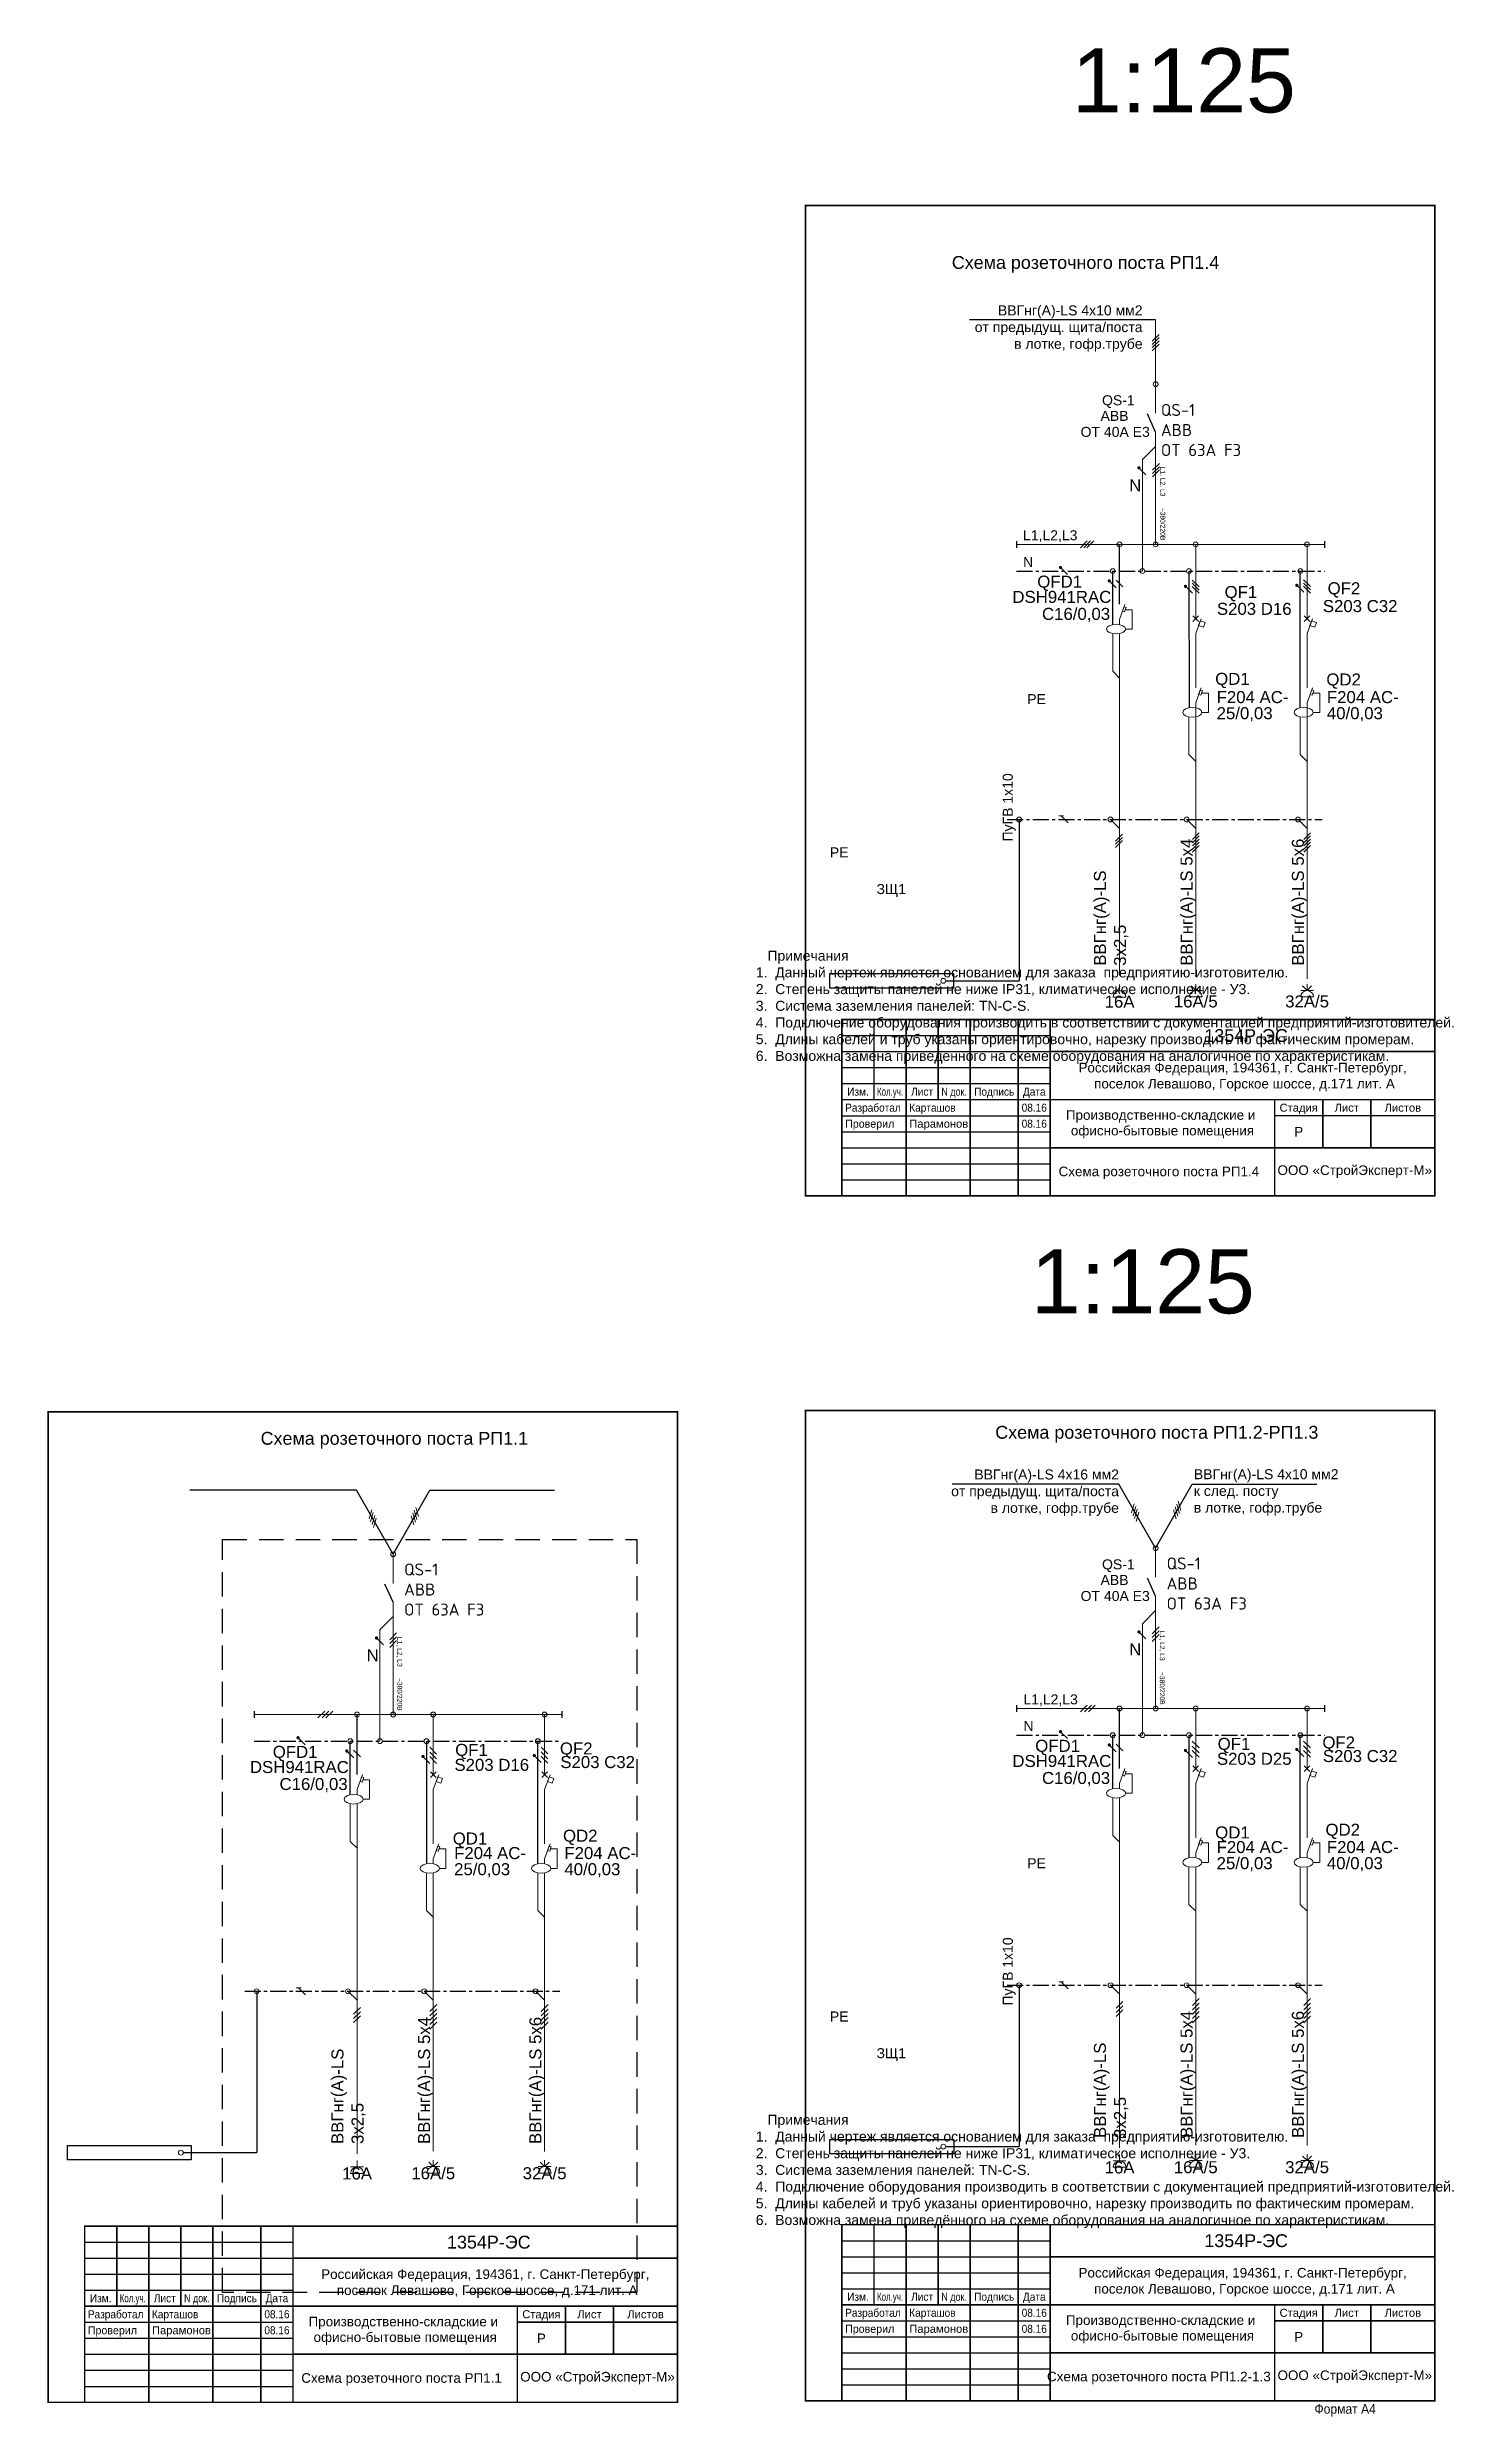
# Model space of a CAD drawing. Header units: millimetres. Extents: x -7047 to 653546, y -441812 to -147059.
# Drawn here: x 332879 to 376753, y -271099 to -197159 of the extents above; entities that cross this region are included whole.
import ezdxf
from ezdxf.enums import TextEntityAlignment as Align

# ---------------------------------------------------------------- set-up
doc = ezdxf.new("R2010")
doc.units = ezdxf.units.MM
doc.linetypes.add('CENTERX2', pattern=[4, 2.5, -0.5, 0.5, -0.5])
doc.linetypes.add('DASHED', pattern=[19.05, 12.7, -6.35])
for name, color, linetype in [('$TEXT', 250, 'Continuous'), ('$ФОРМАТКА', 7, 'Continuous'), ('4Text', 5, 'Continuous'), ('Пров', 7, 'Continuous')]:
    doc.layers.add(name, color=color, linetype=linetype)
for name, color, linetype, lineweight in [('$Оbорудование', 173, 'Continuous', 20), ('TONK', 7, 'Continuous', 30), ('Линии контура', 5, 'Continuous', 60), ('ЭОМ_схема_т', 7, 'Continuous', 25)]:
    doc.layers.add(name, color=color, linetype=linetype, lineweight=lineweight)
doc.styles.add('Arial', font='arial.ttf', dxfattribs={"height": 3.5})
doc.styles.add('Arial-0', font='arial.ttf')
doc.styles.add('ESKD', font='arial.ttf', dxfattribs={"width": 0.8, "height": 3})
doc.styles.add('GOST_B', font='isocpeur.ttf', dxfattribs={"height": 2.5})
doc.styles.add('Анно2.0', font='arial.ttf', dxfattribs={"height": 2})
doc.styles.add('Аннот2.5', font='arial.ttf', dxfattribs={"height": 2.5})

msp = doc.modelspace()

# ---------------------------------------------------------------- texts
at = {"layer": '$TEXT', "color": 0, "style": 'Arial'}
for s, p in [('Российская Федерация, 194361, г. Санкт-Петербург,', (370169.7, -228999)), (' поселок Левашово, Горское шоссе, д.171 лит. А', (370169.7, -229499)), ('Производственно-складские и ', (367669.7, -230477.6)), ('офисно-бытовые помещения', (367669.7, -230964.2)), ('Российская Федерация, 194361, г. Санкт-Петербург,', (346541.4, -266654.1)), ('Российская Федерация, 194361, г. Санкт-Петербург,', (370169.7, -266608.6)), (' поселок Левашово, Горское шоссе, д.171 лит. А', (346541.4, -267154.1)), (' поселок Левашово, Горское шоссе, д.171 лит. А', (370169.7, -267108.6)), ('Производственно-складские и ', (344041.4, -268132.7)), ('Производственно-складские и ', (367669.7, -268087.3)), ('офисно-бытовые помещения', (367669.7, -268573.8)), ('офисно-бытовые помещения', (344041.4, -268619.3))]:
    msp.add_text(s, height=300, dxfattribs=at).set_placement(p, align=Align.MIDDLE_CENTER)
at = {"layer": '$TEXT', "color": 0, "ltscale": 5, "style": 'Arial'}
for s, p in [('Схема розеточного поста РП1.4', (367557.7, -232238.4)), ('Схема розеточного поста РП1.1', (343929.4, -269893.5)), ('Схема розеточного поста РП1.2-1.3', (367557.7, -269848.1))]:
    msp.add_text(s, height=300, dxfattribs=at).set_placement(p, align=Align.MIDDLE_CENTER)
at = {"layer": '$Оbорудование', "color": 0, "linetype": 'ByBlock', "char_height": 375, "attachment_point": 1, "style": 'GOST_B'}
for insert in [(367620.7, -208287.5), (344007.5, -244474.2), (367797.4, -244286.1)]:
    msp.add_mtext_dynamic_manual_height_columns('QS-1\\PABB\\POT 63A F3', width=3127.189, gutter_width=1875, heights=[0], dxfattribs=dict(at, insert=insert))
at = {"layer": '$ФОРМАТКА', "style": 'Arial'}
for s, height, p in [('1354Р-ЭС', 400, (370279.8, -227999)), ('Стадия', 250, (371919.7, -230249)), ('Лист', 250, (373419.7, -230249)), ('Листов', 250, (375169.7, -230249)), ('Р', 300, (371919.7, -230999)), ('ООО «СтройЭксперт-М»', 300, (373669.7, -232199)), ('1354Р-ЭС', 400, (370279.8, -265608.6)), ('1354Р-ЭС', 400, (346651.5, -265654.1)), ('Стадия', 250, (348291.4, -267904.1)), ('Лист', 250, (349791.4, -267904.1)), ('Листов', 250, (351541.4, -267904.1)), ('Стадия', 250, (371919.7, -267858.6)), ('Лист', 250, (373419.7, -267858.6)), ('Листов', 250, (375169.7, -267858.6)), ('Р', 300, (348291.4, -268654.1)), ('Р', 300, (371919.7, -268608.6)), ('ООО «СтройЭксперт-М»', 300, (350041.4, -269854.1)), ('ООО «СтройЭксперт-М»', 300, (373669.7, -269808.6))]:
    msp.add_text(s, height=height, dxfattribs=at).set_placement(p, align=Align.MIDDLE_CENTER)
for s, height, width, p in [('Изм.', 250, 0.9, (358169.7, -229749)), ('Кол.уч.', 250, 0.7, (359169.7, -229749)), ('Лист', 250, 0.9, (360169.7, -229749)), ('N док.', 250, 0.8, (361169.7, -229749)), ('Подпись', 250, 0.9, (362419.7, -229749)), ('Дата', 250, 0.9, (363669.7, -229749)), ('08.16', 250, 0.9, (363669.7, -230249)), ('08.16', 250, 0.9, (363669.7, -230749)), ('Изм.', 250, 0.9, (334541.4, -267404.1)), ('Кол.уч.', 250, 0.7, (335541.4, -267404.1)), ('Лист', 250, 0.9, (336541.4, -267404.1)), ('N док.', 250, 0.8, (337541.4, -267404.1)), ('Подпись', 250, 0.9, (338791.4, -267404.1)), ('Дата', 250, 0.9, (340041.4, -267404.1)), ('Изм.', 250, 0.9, (358169.7, -267358.6)), ('Кол.уч.', 250, 0.7, (359169.7, -267358.6)), ('Лист', 250, 0.9, (360169.7, -267358.6)), ('N док.', 250, 0.8, (361169.7, -267358.6)), ('Подпись', 250, 0.9, (362419.7, -267358.6)), ('Дата', 250, 0.9, (363669.7, -267358.6)), ('08.16', 250, 0.9, (340041.4, -267904.1)), ('08.16', 250, 0.9, (340041.4, -268404.1)), ('08.16', 250, 0.9, (363669.7, -267858.6)), ('08.16', 250, 0.9, (363669.7, -268358.6)), ('Формат А4', 300, 0.9, (373369.7, -270858.6))]:
    msp.add_text(s, height=height, dxfattribs=dict(at, width=width)).set_placement(p, align=Align.MIDDLE_CENTER)
at = {"layer": '$ФОРМАТКА', "ltscale": 5, "style": 'Arial'}
for s, width, p in [('Разработал', 0.9, (357769.7, -230249)), ('Проверил', 0.95, (357769.7, -230749)), ('Карташов', 0.9, (359769.7, -230249)), ('Разработал', 0.9, (334141.4, -267904.1)), ('Проверил', 0.95, (334141.4, -268404.1)), ('Карташов', 0.9, (336141.4, -267904.1)), ('Разработал', 0.9, (357769.7, -267858.6)), ('Проверил', 0.95, (357769.7, -268358.6)), ('Карташов', 0.9, (359769.7, -267858.6))]:
    msp.add_text(s, height=250, dxfattribs=dict(at, width=width)).set_placement(p, align=Align.MIDDLE_LEFT)
for p in [(359769.7, -230749), (336141.4, -268404.1), (359769.7, -268358.6)]:
    msp.add_text('Парамонов', height=250, dxfattribs=at).set_placement(p, align=Align.MIDDLE_LEFT)
at = {"layer": '4Text', "color": 7, "linetype": 'Continuous', "style": 'ESKD'}
for s, p in [('L1, L2, L3', (367681.1, -210240.4)), ('~380/220В        ', (367681.1, -211523.7)), ('L1, L2, L3', (343872.6, -246764.3)), ('L1, L2, L3', (367662.5, -246576.2)), ('~380/220В        ', (343872.6, -248047.6)), ('~380/220В        ', (367662.5, -247859.5))]:
    msp.add_text(s, height=150, rotation=270, dxfattribs=at).set_placement(p, align=Align.MIDDLE_LEFT)
at = {"layer": 'TONK', "color": 7, "lineweight": 20, "char_height": 400, "attachment_point": 5, "style": 'Анно2.0'}
for s, insert, width in [('Схема розеточного поста РП1.4', (365269, -203930.5), 13228.579), ('Схема розеточного поста РП1.2-РП1.3', (367493.4, -240440.1), 10726.386), ('Схема розеточного поста РП1.1', (343703.4, -240628.2), 10726.386)]:
    msp.add_mtext(s, dxfattribs=dict(at, insert=insert, width=width))
at = {"layer": 'Пров', "color": 7, "lineweight": 20, "style": 'Аннот2.5'}
for s, height, p in [('АВВ', 312.5, (365737.3, -208814.9)), ('QS-1', 312.5, (365784, -208327.2)), ('ОТ 40А E3', 312.5, (365115.8, -209314.8)), ('N', 375, (366629.7, -211011.6)), ('L1,L2,L3', 312.5, (363317.9, -212540.7)), ('N', 312.5, (363319.5, -213375.7)), ('QFD1', 375, (363763.3, -214019.6)), ('DSH941RAC', 375, (362987.7, -214495.6)), ('QF1', 375, (369607.1, -214343.8)), ('S203 C32', 375, (372672.7, -214781.6)), ('QF2', 375, (372822.5, -214226.5)), ('C16/0,03', 375, (363910.8, -215025.9)), ('S203 D16', 375, (369368.5, -214868.4)), ('PE', 312.5, (363451.3, -217655.7)), ('QD1', 375, (369313.6, -217053.2)), ('F204 AC-', 375, (369359.4, -217622.4)), ('F204 AC-', 375, (369359.4, -217622.4)), ('QD2', 375, (372783.4, -217072.7)), ('F204 AC-', 375, (372798.8, -217622.4)), ('F204 AC-', 375, (372798.8, -217622.4)), ('25/0,03', 375, (369359.4, -218125.9)), ('40/0,03', 375, (372798.8, -218125.9)), ('РЕ', 312.5, (357292.6, -222438.2)), ('QS-1', 312.5, (365784, -244657.1)), ('ОТ 40А E3', 312.5, (365115.8, -245644.7)), ('АВВ', 312.5, (365737.3, -245144.8)), ('N', 375, (342839.7, -247529.6)), ('N', 375, (366629.7, -247341.5)), ('L1,L2,L3', 312.5, (363330.7, -248870.7)), ('N', 312.5, (363333.8, -249705.7)), ('QF1', 375, (369391, -250290.3)), ('QF2', 375, (372658.6, -250247)), ('DSH941RAC', 375, (339197.8, -251013.7)), ('QFD1', 375, (339909.8, -250540.5)), ('S203 D16', 375, (345578.6, -250945.1)), ('QF1', 375, (345601, -250478.4)), ('QF2', 375, (348868.6, -250435.1)), ('S203 C32', 375, (348882.7, -250858.3)), ('DSH941RAC', 375, (362987.7, -250825.6)), ('QFD1', 375, (363699.7, -250352.4)), ('S203 D25', 375, (369368.5, -250757)), ('S203 C32', 375, (372672.7, -250670.2)), ('C16/0,03', 375, (340120.9, -251544)), ('C16/0,03', 375, (363910.8, -251355.9)), ('QD1', 375, (345525.3, -253244.3)), ('QD2', 375, (348966, -253157.8)), ('QD1', 375, (369315.2, -253056.2)), ('QD2', 375, (372755.9, -252969.7)), ('F204 AC-', 375, (345569.4, -253699)), ('F204 AC-', 375, (345569.4, -253699)), ('F204 AC-', 375, (349008.9, -253699)), ('F204 AC-', 375, (349008.9, -253699)), ('F204 AC-', 375, (369359.4, -253510.9)), ('F204 AC-', 375, (369359.4, -253510.9)), ('F204 AC-', 375, (372798.8, -253510.9)), ('F204 AC-', 375, (372798.8, -253510.9)), ('25/0,03', 375, (345569.4, -254202.5)), ('40/0,03', 375, (349008.9, -254202.5)), ('PE', 312.5, (363451.3, -253985.7)), ('25/0,03', 375, (369359.4, -254014.4)), ('40/0,03', 375, (372798.8, -254014.4)), ('РЕ', 312.5, (357293.2, -258768.1))]:
    msp.add_text(s, height=height, dxfattribs=at).set_placement(p)
for p in [(359206.6, -223469.8), (359207.2, -259799.7)]:
    msp.add_text('ЗЩ1', height=312.5, dxfattribs=at).set_placement(p, align=Align.MIDDLE)
for s, p in [('16А', (366330.8, -226940.7)), ('16А/5', (368708.1, -226932.5)), ('32А/5', (372182.1, -226932.5)), ('16А', (366330.8, -263323.2)), ('16А/5', (368708.1, -263315)), ('32А/5', (372182.1, -263315)), ('16А', (342540.8, -263511.3)), ('16А/5', (344918.2, -263503.2)), ('32А/5', (348392.2, -263503.2))]:
    msp.add_text(s, height=375, dxfattribs=at).set_placement(p, align=Align.MIDDLE_CENTER)
at = {"layer": 'Пров', "color": 7, "lineweight": 20, "char_height": 312.5, "style": 'Аннот2.5'}
for s, insert, width, attachment_point in [('{\\C7;ВВГнг(A)-LS} 4х10 мм2\\Pот предыдущ. щита/поста\\Pв лотке, гофр.трубе', (367048.4, -205934.7), 5392.256, 6), ('   {\\C256;Примечания\\P1.  Данный чертеж является основанием для заказа  предприятию-изготовителю.\\P2.  Степень защиты панелей не ниже IP31, климатическое исполнение - У3.  \\P3.  Система заземления панелей: TN-С-S.\\P4.  Подключение оборудования производить в соответствии с документацией предприятий-изготовителей.  \\P5.  Длины кабелей и труб указаны ориентировочно, нарезку производить по фактическим промерам.  \\P6.  Возможна замена приведённого на схеме оборудования на аналогичное по характеристикам.}', (354980.6, -225350.2), 21392.7, 1), ('{\\C7;ВВГнг(A)-LS} 4х16 мм2\\Pот предыдущ. щита/поста\\Pв лотке, гофр.трубе', (366312.3, -242264.6), 5322.359, 6), ('{\\C7;ВВГнг(A)-LS} 4х10 мм2\\Pк след. посту\\Pв лотке, гофр.трубе', (368648.9, -242256), 4977.188, 4), ('   {\\C256;Примечания\\P1.  Данный чертеж является основанием для заказа  предприятию-изготовителю.\\P2.  Степень защиты панелей не ниже IP31, климатическое исполнение - У3.  \\P3.  Система заземления панелей: TN-С-S.\\P4.  Подключение оборудования производить в соответствии с документацией предприятий-изготовителей.  \\P5.  Длины кабелей и труб указаны ориентировочно, нарезку производить по фактическим промерам.  \\P6.  Возможна замена приведённого на схеме оборудования на аналогичное по характеристикам.}', (354980.6, -261680.1), 21392.7, 1)]:
    msp.add_mtext(s, dxfattribs=dict(at, insert=insert, width=width, attachment_point=attachment_point))
at = {"layer": 'Пров', "color": 7, "lineweight": 20, "attachment_point": 4, "rotation": 90}
for s, insert, char_height, width, style in [('ПуГВ 1х10', (362890.6, -221940.2), 312.5, 3178.765, 'Аннот2.5'), ('{\\C7;ВВГнг(A)-LS} 5х4', (368476.7, -225819.8), 375, 3814.518, 'Аннот2.5'), ('{\\C7;ВВГнг(A)-LS} 5х6', (371950.7, -225819.8), 375, 3814.518, 'Анно2.0'), ('{\\C7;ВВГнг(A)-LS} 3х2,5', (366066.6, -225819.8), 375, 3814.518, 'Аннот2.5'), ('ПуГВ 1х10', (362891.2, -258270.1), 312.5, 3178.765, 'Аннот2.5'), ('{\\C7;ВВГнг(A)-LS} 5х4', (344686.7, -262590.8), 375, 3814.518, 'Аннот2.5'), ('{\\C7;ВВГнг(A)-LS} 5х6', (348160.7, -262590.8), 375, 3814.518, 'Анно2.0'), ('{\\C7;ВВГнг(A)-LS} 5х4', (368476.7, -262402.7), 375, 3814.518, 'Аннот2.5'), ('{\\C7;ВВГнг(A)-LS} 5х6', (371950.7, -262402.7), 375, 3814.518, 'Анно2.0'), ('{\\C7;ВВГнг(A)-LS} 3х2,5', (366066.6, -262402.7), 375, 3814.518, 'Аннот2.5'), ('{\\C7;ВВГнг(A)-LS} 3х2,5', (342276.7, -262590.8), 375, 3814.518, 'Аннот2.5')]:
    msp.add_mtext(s, dxfattribs=dict(at, insert=insert, char_height=char_height, width=width, style=style))
at = {"layer": 'ЭОМ_схема_т', "color": 7, "transparency": 16777216, "char_height": 2000, "width": 3831.579, "attachment_point": 5, "style": 'Arial-0'}
for insert in [(368336.4, -198202.6), (367055.9, -235680.9)]:
    msp.add_mtext('1:125', dxfattribs=dict(at, insert=insert))

# ---------------------------------------------------------------- linework, layer by layer
at = {"layer": '$Оbорудование', "color": 0, "linetype": 'ByBlock'}
for p, q in [((368706.3, -253501.3), (368706.3, -253660.8)), ((344916.4, -253689.4), (344916.4, -253848.9))]:
    msp.add_line(p, q, dxfattribs=at)
at = {"layer": '$ФОРМАТКА', "linetype": 'Continuous', "const_width": 50}
for points in [[(356532.1, -232999), (376169.7, -232999), (376169.7, -202090.1), (356532.1, -202090.1)], [(332903.8, -270654.1), (352541.4, -270654.1), (352541.4, -239745.2), (332903.8, -239745.2)], [(356532.1, -270608.6), (376169.7, -270608.6), (376169.7, -239699.8), (356532.1, -239699.8)]]:
    msp.add_lwpolyline(points, close=True, dxfattribs=at)
at = {"layer": '$ФОРМАТКА'}
for points in [[(376169.7, -232999, 50, 50, 0), (357669.7, -232999, 50, 50, 0), (357669.7, -227499, 50, 50, 0), (376169.7, -227499, 50, 50, 0)], [(352541.4, -270654.1, 50, 50, 0), (334041.4, -270654.1, 50, 50, 0), (334041.4, -265154.1, 50, 50, 0), (352541.4, -265154.1, 50, 50, 0)], [(376169.7, -270608.6, 50, 50, 0), (357669.7, -270608.6, 50, 50, 0), (357669.7, -265108.6, 50, 50, 0), (376169.7, -265108.6, 50, 50, 0)]]:
    msp.add_lwpolyline(points, format="xyseb", close=True, dxfattribs=at)
at = {"layer": '$ФОРМАТКА', "const_width": 50}
for points in [[(358669.7, -229999), (358669.7, -227499)], [(359669.7, -232999), (359669.7, -227499)], [(360669.7, -229999), (360669.7, -227499)], [(361669.7, -232999), (361669.7, -227499)], [(363169.7, -232999), (363169.7, -227499)], [(364169.7, -232999), (364169.7, -227499)], [(364169.7, -228499), (376169.7, -228499)], [(357669.7, -229999), (376169.7, -229999)], [(371169.7, -232999), (371169.7, -229999)], [(371169.7, -230499), (376169.7, -230499)], [(372669.7, -231499), (372669.7, -229999)], [(374169.7, -231499), (374169.7, -229999)], [(364169.7, -231499), (376169.7, -231499)], [(335041.4, -267654.1), (335041.4, -265154.1)], [(336041.4, -270654.1), (336041.4, -265154.1)], [(337041.4, -267654.1), (337041.4, -265154.1)], [(338041.4, -270654.1), (338041.4, -265154.1)], [(339541.4, -270654.1), (339541.4, -265154.1)], [(340541.4, -270654.1), (340541.4, -265154.1)], [(358669.7, -267608.6), (358669.7, -265108.6)], [(359669.7, -270608.6), (359669.7, -265108.6)], [(360669.7, -267608.6), (360669.7, -265108.6)], [(361669.7, -270608.6), (361669.7, -265108.6)], [(363169.7, -270608.6), (363169.7, -265108.6)], [(364169.7, -270608.6), (364169.7, -265108.6)], [(340541.4, -266154.1), (352541.4, -266154.1)], [(364169.7, -266108.6), (376169.7, -266108.6)], [(334041.4, -267654.1), (352541.4, -267654.1)], [(347541.4, -270654.1), (347541.4, -267654.1)], [(349041.4, -269154.1), (349041.4, -267654.1)], [(350541.4, -269154.1), (350541.4, -267654.1)], [(357669.7, -267608.6), (376169.7, -267608.6)], [(371169.7, -270608.6), (371169.7, -267608.6)], [(372669.7, -269108.6), (372669.7, -267608.6)], [(374169.7, -269108.6), (374169.7, -267608.6)], [(347541.4, -268154.1), (352541.4, -268154.1)], [(371169.7, -268108.6), (376169.7, -268108.6)], [(340541.4, -269154.1), (352541.4, -269154.1)], [(364169.7, -269108.6), (376169.7, -269108.6)]]:
    msp.add_lwpolyline(points, dxfattribs=at)
at = {"layer": '$ФОРМАТКА'}
for points in [[(357669.7, -227999), (364169.7, -227999)], [(357669.7, -228499), (357669.7, -232999)], [(357669.7, -228499), (364169.7, -228499)], [(357669.7, -228499), (357669.7, -232999)], [(357669.7, -228999), (364169.7, -228999)], [(357669.7, -229499), (364169.7, -229499)], [(357669.7, -230499), (364169.7, -230499)], [(358669.7, -229999), (358669.7, -229999)], [(360669.7, -229999), (360669.7, -229999)], [(357669.7, -230999), (364169.7, -230999)], [(357669.7, -231499), (364169.7, -231499)], [(357669.7, -231999), (364169.7, -231999)], [(357669.7, -232499), (364169.7, -232499)], [(334041.4, -265654.1), (340541.4, -265654.1)], [(334041.4, -266154.1), (334041.4, -270654.1)], [(334041.4, -266154.1), (340541.4, -266154.1)], [(334041.4, -266154.1), (334041.4, -270654.1)], [(357669.7, -265608.6), (364169.7, -265608.6)], [(357669.7, -266108.6), (357669.7, -270608.6)], [(357669.7, -266108.6), (364169.7, -266108.6)], [(357669.7, -266108.6), (357669.7, -270608.6)], [(334041.4, -266654.1), (340541.4, -266654.1)], [(357669.7, -266608.6), (364169.7, -266608.6)], [(334041.4, -267154.1), (340541.4, -267154.1)], [(335041.4, -267654.1), (335041.4, -267654.1)], [(337041.4, -267654.1), (337041.4, -267654.1)], [(357669.7, -267108.6), (364169.7, -267108.6)], [(358669.7, -267608.6), (358669.7, -267608.6)], [(360669.7, -267608.6), (360669.7, -267608.6)], [(334041.4, -268154.1), (340541.4, -268154.1)], [(357669.7, -268108.6), (364169.7, -268108.6)], [(334041.4, -268654.1), (340541.4, -268654.1)], [(357669.7, -268608.6), (364169.7, -268608.6)], [(357669.7, -269108.6), (364169.7, -269108.6)], [(334041.4, -269154.1), (340541.4, -269154.1)], [(334041.4, -269654.1), (340541.4, -269654.1)], [(357669.7, -269608.6), (364169.7, -269608.6)], [(334041.4, -270154.1), (340541.4, -270154.1)], [(357669.7, -270108.6), (364169.7, -270108.6)]]:
    msp.add_lwpolyline(points, dxfattribs=at)
at = {"color": 7}
for p, q in [((367456.3, -205665), (361651.3, -205665)), ((367456.3, -209162), (367197.5, -208597.9)), ((363115.3, -212565.5), (363115.3, -212773.9)), ((366328.7, -214538.2), (366328.7, -212669.7)), ((372722.4, -212565.4), (372722.4, -212773.8)), ((366118.3, -215172.9), (366118.3, -213501.9)), ((371969.9, -217772.3), (371970, -213501.9)), ((342522.4, -242183.1), (337318.9, -242183.1)), ((344810.4, -242183.1), (348696, -242183.1)), ((366312.3, -241994.9), (361108.8, -241994.9)), ((368600.4, -241994.9), (372485.9, -241994.9)), ((343666.4, -245680.1), (343407.5, -245116)), ((367456.3, -245492), (367197.5, -244927.9)), ((339325.3, -249083.6), (339325.3, -249292)), ((348932.4, -249083.4), (348932.4, -249291.8)), ((363115.3, -248895.4), (363115.3, -249103.8)), ((366328.7, -250868.2), (366328.7, -248999.6)), ((372722.4, -248895.3), (372722.4, -249103.7)), ((342538.7, -251056.3), (342538.7, -249187.8)), ((366118.3, -251502.8), (366118.3, -249831.9)), ((371969.8, -253660.8), (371970, -249831.9)), ((342328.4, -251691), (342328.4, -250020)), ((348179.8, -253849), (348180.1, -250020))]:
    msp.add_line(p, q, dxfattribs=at)
at = {"color": 7, "linetype": 'CENTERX2', "ltscale": 200}
for p, q in [((363115.3, -213501.9), (372722.4, -213501.8)), ((362824, -221253.9), (372657.3, -221253.8)), ((363115.3, -249831.9), (372722.4, -249831.7)), ((339325.3, -250020), (348932.4, -250019.8)), ((339034.1, -257824.6), (348867.4, -257824.4)), ((362824, -257636.4), (372657.3, -257636.3))]:
    msp.add_line(p, q, dxfattribs=at)
at = {"color": 7, "const_width": 50}
for points in [[(366910.4, -210280.2, 1), (366960.4, -210280.2, 1)], [(364463.6, -213393.1, 1), (364513.6, -213393.1, 1)], [(365984.5, -213808.7, 1), (366034.5, -213808.7, 1)], [(368362.2, -213978.1, 1), (368412.2, -213978.1, 1)], [(371836.2, -213946.7, 1), (371886.2, -213946.7, 1)], [(343120.5, -246798.3, 1), (343170.5, -246798.3, 1)], [(366910.4, -246610.1, 1), (366960.4, -246610.1, 1)], [(340673.6, -249911.2, 1), (340723.6, -249911.2, 1)], [(364463.6, -249723, 1), (364513.6, -249723, 1)], [(342194.6, -250326.8, 1), (342244.6, -250326.8, 1)], [(344572.3, -250496.1, 1), (344622.3, -250496.1, 1)], [(348046.3, -250464.8, 1), (348096.3, -250464.8, 1)], [(365984.5, -250138.7, 1), (366034.5, -250138.7, 1)], [(368362.2, -250308, 1), (368412.2, -250308, 1)], [(371836.2, -250276.7, 1), (371886.2, -250276.7, 1)]]:
    msp.add_lwpolyline(points, format="xyb", close=True, dxfattribs=at)
at = {"color": 7}
for points in [[(366935.4, -210280.2), (367153, -210497.8)], [(364488.6, -213393.1), (364706.2, -213610.7)], [(368496, -213501.9), (368501, -217771.3)], [(366009.5, -213808.7), (366227.1, -214026.3)], [(368387.2, -213978.1), (368604.8, -214195.7)], [(371861.2, -213946.7), (372078.8, -214164.3)], [(368618, -215073.3), (368794.7, -214896.5)], [(368794.7, -215073.3), (368618, -214896.5)], [(372092, -215073.3), (372268.7, -214896.5)], [(372268.7, -215073.3), (372092, -214896.5)], [(363197.8, -221253.9), (363197.8, -226290.8)], [(364507.4, -221145.1), (364725, -221362.7)], [(360906.9, -226290.8), (363197.8, -226290.8)], [(343666.4, -244186), (342522.4, -242183.1)], [(343666.4, -244186), (344810.4, -242183.1)], [(367456.3, -243997.9), (366312.3, -241994.9)], [(367456.3, -243997.9), (368600.4, -241994.9)], [(343145.5, -246798.3), (343363.1, -247015.9)], [(366935.4, -246610.1), (367153, -246827.7)], [(340698.6, -249911.2), (340916.2, -250128.8)], [(364488.6, -249723), (364706.2, -249940.6)], [(368496, -249831.9), (368493.6, -253661.2)], [(342219.6, -250326.8), (342437.2, -250544.4)], [(344597.3, -250496.1), (344814.9, -250713.7)], [(344706.1, -250020), (344703.7, -253849.4)], [(348071.3, -250464.8), (348288.9, -250682.4)], [(366009.5, -250138.7), (366227.1, -250356.3)], [(368387.2, -250308), (368604.8, -250525.6)], [(371861.2, -250276.7), (372078.8, -250494.3)], [(344828, -251150), (345004.8, -250973.2)], [(345004.8, -251150), (344828, -250973.2)], [(348302, -251150), (348478.8, -250973.2)], [(348478.8, -251150), (348302, -250973.2)], [(368618, -250961.9), (368794.7, -250785.1)], [(368794.7, -250961.9), (368618, -250785.1)], [(372092, -250961.9), (372268.7, -250785.1)], [(372268.7, -250961.9), (372092, -250785.1)], [(339408.4, -257824.6), (339408.4, -262861.5)], [(340717.5, -257715.7), (340935.1, -257933.3)], [(363198.4, -257636.4), (363198.4, -262673.3)], [(364507.4, -257527.6), (364725, -257745.2)], [(337117.5, -262861.5), (339408.4, -262861.5)], [(360907.5, -262673.3), (363198.4, -262673.3)]]:
    msp.add_lwpolyline(points, dxfattribs=at)
for points in [[(357292.1, -226064.9), (361154.8, -226064.9), (361154.8, -226516.6), (357292.1, -226516.6)], [(357292.7, -262447.4), (361155.4, -262447.4), (361155.4, -262899.1), (357292.7, -262899.1)], [(333502.7, -262635.5), (337365.4, -262635.5), (337365.4, -263087.2), (333502.7, -263087.2)]]:
    msp.add_lwpolyline(points, close=True, dxfattribs=at)
at = {"color": 7, "linetype": 'DASHED', "ltscale": 60}
msp.add_lwpolyline([(338339.5, -243727.5), (351268.2, -243727.5), (351268.2, -267222), (338339.5, -267222)], close=True, dxfattribs=at)
at = {"layer": 'TONK', "color": 7, "lineweight": 20}
for p, q in [((367044.2, -210024.6), (367456.3, -209612.5)), ((367044.2, -213501.9), (367044.2, -210024.6)), ((343254.3, -246542.7), (343666.4, -246130.6)), ((367044.2, -246354.6), (367456.3, -245942.4)), ((343254.3, -250019.9), (343254.3, -246542.7)), ((367044.2, -249831.8), (367044.2, -246354.6))]:
    msp.add_line(p, q, dxfattribs=at)
for points in [[(367350.3, -206327.8), (367562.4, -206115.7)], [(367350.3, -206427.8), (367562.4, -206215.7)], [(367350.3, -206527.8), (367562.4, -206315.7)], [(367350.3, -206627.8), (367562.4, -206415.7)], [(367363.3, -210356.5), (367575.4, -210144.4)], [(367363.3, -210456.5), (367575.4, -210244.4)], [(367363.3, -210556.5), (367575.4, -210344.4)], [(365111.1, -212775.7), (365323.2, -212563.6)], [(365211.1, -212775.7), (365423.2, -212563.6)], [(365311.1, -212775.7), (365523.2, -212563.6)], [(366222.6, -213783), (366434.7, -213995.2)], [(368812.4, -213993), (368600.3, -213780.9)], [(368812.4, -214093), (368600.3, -213880.9)], [(368812.4, -214193), (368600.3, -213980.9)], [(372286.4, -213988.5), (372074.3, -213776.3)], [(372286.4, -214088.5), (372074.3, -213876.3)], [(372286.4, -214188.5), (372074.3, -213976.3)], [(366330.4, -216840.8), (366118.3, -216628.6), (366118.3, -215453.9)], [(368708.1, -219440.1), (368496, -219228), (368496, -218053.2)], [(372182.1, -219440.1), (371970, -219228), (371970, -218053.2)], [(364432.4, -221145.1), (364582.4, -221145.1)], [(366330.4, -221536.7), (366047.6, -221253.9)], [(366208.4, -221927.9), (366420.5, -221715.7)], [(366208.4, -222027.9), (366420.5, -221815.7)], [(368708.2, -221536.7), (368425.3, -221253.8)], [(368602.1, -221879.6), (368814.2, -221667.5)], [(368602.1, -221979.6), (368814.2, -221767.5)], [(372182.1, -221536.7), (371899.3, -221253.9)], [(372076.1, -221879.6), (372288.2, -221667.5)], [(372076.1, -221979.6), (372288.2, -221767.5)], [(366208.4, -222127.9), (366420.5, -221915.7)], [(368602.1, -222079.6), (368814.2, -221867.5)], [(368602.1, -222179.6), (368814.2, -221967.5)], [(368602.1, -222279.6), (368814.2, -222067.5)], [(372076.1, -222079.6), (372288.2, -221867.5)], [(372076.1, -222179.6), (372288.2, -221967.5)], [(372076.1, -222279.6), (372288.2, -222067.5)], [(366130.8, -226600.8), (366530.8, -226600.8)], [(366130.8, -226800.8), (366530.8, -226800.8)], [(366330.8, -226600.8), (366330.8, -226400.8)], [(368508.1, -226592.6), (368908.1, -226592.6)], [(368508.1, -226792.6), (368908.1, -226792.6)], [(368566.7, -226451.2), (368708.1, -226592.6)], [(368708.1, -226592.6), (368708.1, -226392.6)], [(368849.5, -226451.2), (368708.1, -226592.6)], [(371982.1, -226592.6), (372382.1, -226592.6)], [(371982.1, -226792.6), (372382.1, -226792.6)], [(372040.7, -226451.2), (372182.1, -226592.6)], [(372182.1, -226592.6), (372182.1, -226392.6)], [(372323.5, -226451.2), (372182.1, -226592.6)], [(342913.5, -243084.9), (342996.9, -242796.7)], [(342961.8, -243172.5), (343045.2, -242884.3)], [(343010, -243260), (343093.4, -242971.9)], [(343058.3, -243347.6), (343141.7, -243059.4)], [(344312.1, -243272.7), (344228.7, -242984.5)], [(344360.4, -243185.1), (344277, -242896.9)], [(344408.6, -243097.5), (344325.2, -242809.3)], [(344456.9, -243009.9), (344373.5, -242721.7)], [(366703.4, -242896.7), (366786.8, -242608.6)], [(366751.7, -242984.3), (366835.1, -242696.1)], [(366800, -243071.9), (366883.4, -242783.7)], [(366848.3, -243159.5), (366931.6, -242871.3)], [(368102, -243084.5), (368018.6, -242796.3)], [(368150.3, -242996.9), (368066.9, -242708.8)], [(368198.6, -242909.4), (368115.2, -242621.2)], [(368246.8, -242821.8), (368163.4, -242533.6)], [(343560.3, -246855), (343772.5, -246642.8)], [(343560.3, -246974.6), (343772.5, -246762.4)], [(343560.3, -247092), (343772.5, -246879.9)], [(367350.3, -246666.8), (367562.4, -246454.7)], [(367350.3, -246786.4), (367562.4, -246574.3)], [(367350.3, -246903.9), (367562.4, -246691.7)], [(341321.1, -249293.8), (341533.3, -249081.7)], [(341449.3, -249293.8), (341661.4, -249081.7)], [(341570.4, -249293.8), (341782.5, -249081.7)], [(365111.1, -249105.7), (365323.2, -248893.5)], [(365239.2, -249105.7), (365451.3, -248893.5)], [(365360.3, -249105.7), (365572.4, -248893.5)], [(342432.7, -250301.1), (342644.8, -250513.2)], [(345022.5, -250420.5), (344810.3, -250208.3)], [(345022.5, -250572.3), (344810.3, -250360.1)], [(345022.5, -250711.1), (344810.3, -250499)], [(348496.5, -250415.9), (348284.4, -250203.8)], [(348496.5, -250567.7), (348284.4, -250355.5)], [(348496.5, -250706.5), (348284.4, -250494.4)], [(366222.6, -250113), (366434.7, -250325.1)], [(368812.4, -250232.3), (368600.3, -250020.2)], [(368812.4, -250384.1), (368600.3, -250172)], [(368812.4, -250523), (368600.3, -250310.8)], [(372286.4, -250227.8), (372074.3, -250015.6)], [(372286.4, -250379.5), (372074.3, -250167.4)], [(372286.4, -250518.4), (372074.3, -250306.3)], [(342540.5, -253358.8), (342328.4, -253146.7), (342328.4, -251971.9)], [(366330.4, -253170.7), (366118.3, -252958.6), (366118.3, -251783.8)], [(344918.2, -255516.8), (344706.1, -255304.6), (344706.1, -254129.9)], [(348392.2, -255516.8), (348180.1, -255304.6), (348180.1, -254129.9)], [(368708.1, -255328.6), (368496, -255116.5), (368496, -253941.7)], [(372182.1, -255328.6), (371970, -255116.5), (371970, -253941.7)], [(340642.5, -257715.7), (340792.5, -257715.7)], [(342540.5, -258107.4), (342257.7, -257824.6)], [(344918.2, -258107.4), (344635.3, -257824.6)], [(348392.2, -258107.4), (348109.3, -257824.6)], [(364432.4, -257527.6), (364582.4, -257527.6)], [(366330.4, -257919.3), (366047.6, -257636.4)], [(368708.1, -257919.3), (368425.3, -257636.4)], [(372182.1, -257919.3), (371899.3, -257636.4)], [(342434.4, -258543.3), (342646.6, -258331.1)], [(342434.4, -258675.9), (342646.6, -258463.8)], [(342434.4, -258803.2), (342646.6, -258591)], [(344812.1, -258453), (345024.3, -258240.9)], [(344812.1, -258595), (345024.3, -258382.9)], [(344812.1, -258727.6), (345024.3, -258515.5)], [(344812.1, -258860.3), (345024.3, -258648.2)], [(344812.1, -259002.3), (345024.3, -258790.2)], [(348286.1, -258453), (348498.3, -258240.9)], [(348286.1, -258595), (348498.3, -258382.9)], [(348286.1, -258727.6), (348498.3, -258515.5)], [(348286.1, -258860.3), (348498.3, -258648.2)], [(348286.1, -259002.3), (348498.3, -258790.2)], [(366224.4, -258355.1), (366436.5, -258143)], [(366224.4, -258487.8), (366436.5, -258275.7)], [(366224.4, -258615), (366436.5, -258402.9)], [(368602.1, -258264.9), (368814.2, -258052.8)], [(368602.1, -258406.9), (368814.2, -258194.7)], [(368602.1, -258539.5), (368814.2, -258327.4)], [(368602.1, -258672.2), (368814.2, -258460)], [(368602.1, -258814.2), (368814.2, -258602)], [(372076.1, -258264.9), (372288.2, -258052.8)], [(372076.1, -258406.9), (372288.2, -258194.7)], [(372076.1, -258539.5), (372288.2, -258327.4)], [(372076.1, -258672.2), (372288.2, -258460)], [(372076.1, -258814.2), (372288.2, -258602)], [(342540.8, -263306.6), (342540.8, -263106.6)], [(344776.8, -263157), (344918.2, -263298.4)], [(344918.2, -263298.4), (344918.2, -263098.4)], [(345059.6, -263157), (344918.2, -263298.4)], [(348250.8, -263157), (348392.2, -263298.4)], [(348392.2, -263298.4), (348392.2, -263098.4)], [(348533.6, -263157), (348392.2, -263298.4)], [(366130.8, -263118.5), (366530.8, -263118.5)], [(366330.8, -263118.5), (366330.8, -262918.5)], [(368508.1, -263110.3), (368908.1, -263110.3)], [(368566.7, -262968.9), (368708.1, -263110.3)], [(368708.1, -263110.3), (368708.1, -262910.3)], [(368849.5, -262968.9), (368708.1, -263110.3)], [(371982.1, -263110.3), (372382.1, -263110.3)], [(372040.7, -262968.9), (372182.1, -263110.3)], [(372182.1, -263110.3), (372182.1, -262910.3)], [(372323.5, -262968.9), (372182.1, -263110.3)], [(342340.8, -263306.6), (342740.8, -263306.6)], [(342340.8, -263506.6), (342740.8, -263506.6)], [(344718.2, -263298.4), (345118.2, -263298.4)], [(344718.2, -263498.4), (345118.2, -263498.4)], [(348192.2, -263298.4), (348592.2, -263298.4)], [(348192.2, -263498.4), (348592.2, -263498.4)], [(366130.8, -263318.5), (366530.8, -263318.5)], [(368508.1, -263310.3), (368908.1, -263310.3)], [(371982.1, -263310.3), (372382.1, -263310.3)]]:
    msp.add_lwpolyline(points, dxfattribs=at)
for centre in [(366330.8, -226800.8), (368708.1, -226792.6), (372182.1, -226792.6), (366330.8, -263318.5), (368708.1, -263310.3), (372182.1, -263310.3), (342540.8, -263506.6), (344918.2, -263498.4), (348392.2, -263498.4)]:
    msp.add_arc(centre, 200, 0, 180, dxfattribs=at)
at = {"layer": 'Линии контура', "color": 7, "lineweight": 20}
for p, q in [((366328.7, -215172.9), (366328.7, -215013.4)), ((366328.7, -251502.8), (366328.7, -251343.3)), ((342538.7, -251691), (342538.7, -251531.5)), ((372180.4, -253660.8), (372180.4, -253501.3)), ((348390.4, -253848.9), (348390.4, -253689.4))]:
    msp.add_line(p, q, dxfattribs=at)
for points in [[(367456.3, -205665), (367456.3, -208575.6)], [(367456.3, -209162), (367456.3, -212669.6)], [(363115.3, -212669.7), (372722.4, -212669.6)], [(368706.3, -212669.7), (368706.3, -214984.9)], [(372180.4, -212669.7), (372180.4, -214984.9)], [(366328.7, -215013.4), (366499.7, -214543.5)], [(366514.1, -214708.4), (366723.5, -214708.4), (366723.5, -215313.4), (366523.5, -215313.4)], [(368708.1, -215453.5), (368877.4, -214988.6)], [(372182.1, -215453.5), (372351.4, -214988.6)], [(366330.4, -215453.5), (366330.4, -226123.6)], [(368708.1, -215453.5), (368708.1, -217142.9)], [(372182.1, -215453.5), (372182.1, -217142.9)], [(372182.1, -215453.5), (372182.1, -217142.9)], [(368706.3, -217612.7), (368877.4, -217142.9)], [(368891.8, -217307.8), (369101.2, -217307.8), (369101.2, -217912.7), (368901.2, -217912.7)], [(372180.4, -217612.7), (372351.4, -217142.9)], [(372182.1, -216960.5), (372182.1, -217142.9)], [(372365.8, -217307.8), (372575.2, -217307.8), (372575.2, -217912.7), (372375.2, -217912.7)], [(368708.1, -217612.7), (368708.1, -226163.4)], [(372182.1, -217607.9), (372182.1, -226223.2)], [(372182.1, -217607.9), (372182.1, -226223.2)], [(367456.3, -243997.9), (367456.3, -244905.5)], [(343666.4, -244186), (343666.4, -245093.6)], [(343666.4, -245680.1), (343666.4, -249187.7)], [(367456.3, -245492), (367456.3, -248999.6)], [(363115.3, -248999.7), (372722.4, -248999.5)], [(368706.3, -248999.6), (368706.3, -250873.5)], [(372180.4, -248999.6), (372180.4, -250873.5)], [(339325.3, -249187.8), (348932.4, -249187.6)], [(344916.4, -249187.8), (344916.4, -251061.6)], [(348390.4, -249187.8), (348390.4, -251061.6)], [(342538.7, -251531.5), (342709.7, -251061.6)], [(342724.2, -251226.5), (342933.6, -251226.5), (342933.6, -251831.5), (342733.6, -251831.5)], [(344918.2, -251530.2), (345087.4, -251065.2)], [(348392.2, -251530.2), (348561.4, -251065.2)], [(366328.7, -251343.3), (366499.7, -250873.5)], [(366514.1, -251038.4), (366723.5, -251038.4), (366723.5, -251643.3), (366523.5, -251643.3)], [(368708.1, -251342.1), (368877.4, -250877.1)], [(368708.1, -251342.1), (368708.1, -253031.4)], [(372182.1, -251342.1), (372351.4, -250877.1)], [(372182.1, -251342.1), (372182.1, -253031.4)], [(342540.5, -251971.6), (342540.5, -262899.2)], [(344918.2, -251530.2), (344918.2, -253219.6)], [(348392.2, -251530.2), (348392.2, -253219.6)], [(366330.4, -251783.5), (366330.4, -262711.1)], [(344916.4, -253689.4), (345087.4, -253219.6)], [(345101.9, -253384.4), (345311.2, -253384.4), (345311.2, -253989.4), (345111.2, -253989.4)], [(348390.4, -253689.4), (348561.4, -253219.6)], [(348575.9, -253384.4), (348785.2, -253384.4), (348785.2, -253989.4), (348585.2, -253989.4)], [(368706.3, -253501.3), (368877.4, -253031.4)], [(368708.1, -253501.3), (368708.1, -253661.1)], [(368891.8, -253196.3), (369101.2, -253196.3), (369101.2, -253801.3), (368901.2, -253801.3)], [(372180.4, -253501.3), (372351.4, -253031.4)], [(372182.1, -253501.3), (372182.1, -253661.1)], [(372182.1, -253501.3), (372182.1, -253661.1)], [(372365.8, -253196.3), (372575.2, -253196.3), (372575.2, -253801.3), (372375.2, -253801.3)], [(344918.2, -253689.4), (344918.2, -253849.3)], [(344918.2, -254129.5), (344918.2, -262816.3)], [(348392.2, -253689.4), (348392.2, -253849.3)], [(348392.2, -253689.4), (348392.2, -253849.3)], [(348392.2, -254129.5), (348392.2, -262823.8)], [(348392.2, -254129.5), (348392.2, -262823.8)], [(368708.1, -253941.4), (368708.1, -262628.2)], [(372182.1, -253941.4), (372182.1, -262635.7)], [(372182.1, -253941.4), (372182.1, -262635.7)]]:
    msp.add_lwpolyline(points, dxfattribs=at)
for points in [[(366474, -214614), (366539.8, -214638), (366488.5, -214778.9), (366422.7, -214755)], [(368848.6, -215059), (368996.7, -215111.9), (368945.4, -215252.9), (368797.3, -215200)], [(372322.6, -215059), (372470.7, -215111.9), (372419.4, -215252.9), (372271.3, -215200)], [(368848.6, -217213.4), (368914.4, -217237.3), (368863.1, -217378.2), (368797.3, -217354.3)], [(372325.7, -217213.4), (372391.5, -217237.3), (372340.2, -217378.2), (372274.4, -217354.3)], [(342684.1, -251132.1), (342749.9, -251156), (342698.6, -251297), (342632.8, -251273)], [(345058.7, -251135.7), (345206.7, -251188.6), (345155.4, -251329.6), (345007.4, -251276.7)], [(348532.7, -251135.7), (348680.8, -251188.6), (348629.4, -251329.6), (348481.4, -251276.7)], [(366474, -250943.9), (366539.8, -250967.9), (366488.5, -251108.8), (366422.7, -251084.9)], [(368848.6, -250947.6), (368996.7, -251000.5), (368945.4, -251141.4), (368797.3, -251088.5)], [(372322.6, -250947.6), (372470.7, -251000.5), (372419.4, -251141.4), (372271.3, -251088.5)], [(345058.7, -253290), (345124.5, -253314), (345073.2, -253454.9), (345007.4, -253431)], [(348535.8, -253290), (348601.6, -253314), (348550.3, -253454.9), (348484.5, -253431)], [(368848.6, -253101.9), (368914.4, -253125.8), (368863.1, -253266.8), (368797.3, -253242.8)], [(372325.7, -253101.9), (372391.5, -253125.8), (372340.2, -253266.8), (372274.4, -253242.8)]]:
    msp.add_lwpolyline(points, close=True, dxfattribs=at)
for centre in [(367456.3, -207667.9), (366328.7, -212669.7), (367456.3, -212669.7), (368706.3, -212669.7), (372180.4, -212669.7), (366118.3, -213501.9), (367044.2, -213501.9), (368496, -213501.9), (371970, -213501.9), (363197.8, -221253.9), (366047.6, -221253.9), (368425.3, -221253.8), (371899.3, -221253.9), (360831.9, -226290.8), (360831.9, -226290.8), (367456.3, -243997.9), (343666.4, -244186), (342538.7, -249187.8), (343666.4, -249187.8), (344916.4, -249187.8), (348390.4, -249187.8), (366328.7, -248999.6), (367456.3, -248999.6), (368706.3, -248999.6), (372180.4, -248999.6), (366118.3, -249831.9), (367044.2, -249831.9), (368496, -249831.9), (371970, -249831.9), (342328.4, -250020), (343254.3, -250020), (344706.1, -250020), (348180.1, -250020), (339407.9, -257824.6), (342257.7, -257824.6), (344635.3, -257824.6), (348109.3, -257824.6), (363197.8, -257636.4), (366047.6, -257636.4), (368425.3, -257636.4), (371899.3, -257636.4), (337042.5, -262861.5), (337042.5, -262861.5), (360832.5, -262673.3), (360832.5, -262673.3)]:
    msp.add_circle(centre, 75, dxfattribs=at)
for centre in [(366223.5, -215313.4), (368601.2, -217912.7), (372075.2, -217912.7), (342433.6, -251831.5), (366223.5, -251643.3), (344811.2, -253989.4), (348285.2, -253989.4), (368601.2, -253801.3), (372075.2, -253801.3)]:
    msp.add_ellipse(centre, major_axis=(300, 0), ratio=0.5, dxfattribs=at)

msp.set_redraw_order([(e.dxf.handle, doc.entitydb.next_handle()) for e in msp.query("TEXT MTEXT ATTDEF DIMENSION ARC_DIMENSION")])  # texts and dimensions are drawn at this point

doc.saveas('drawing.dxf')
